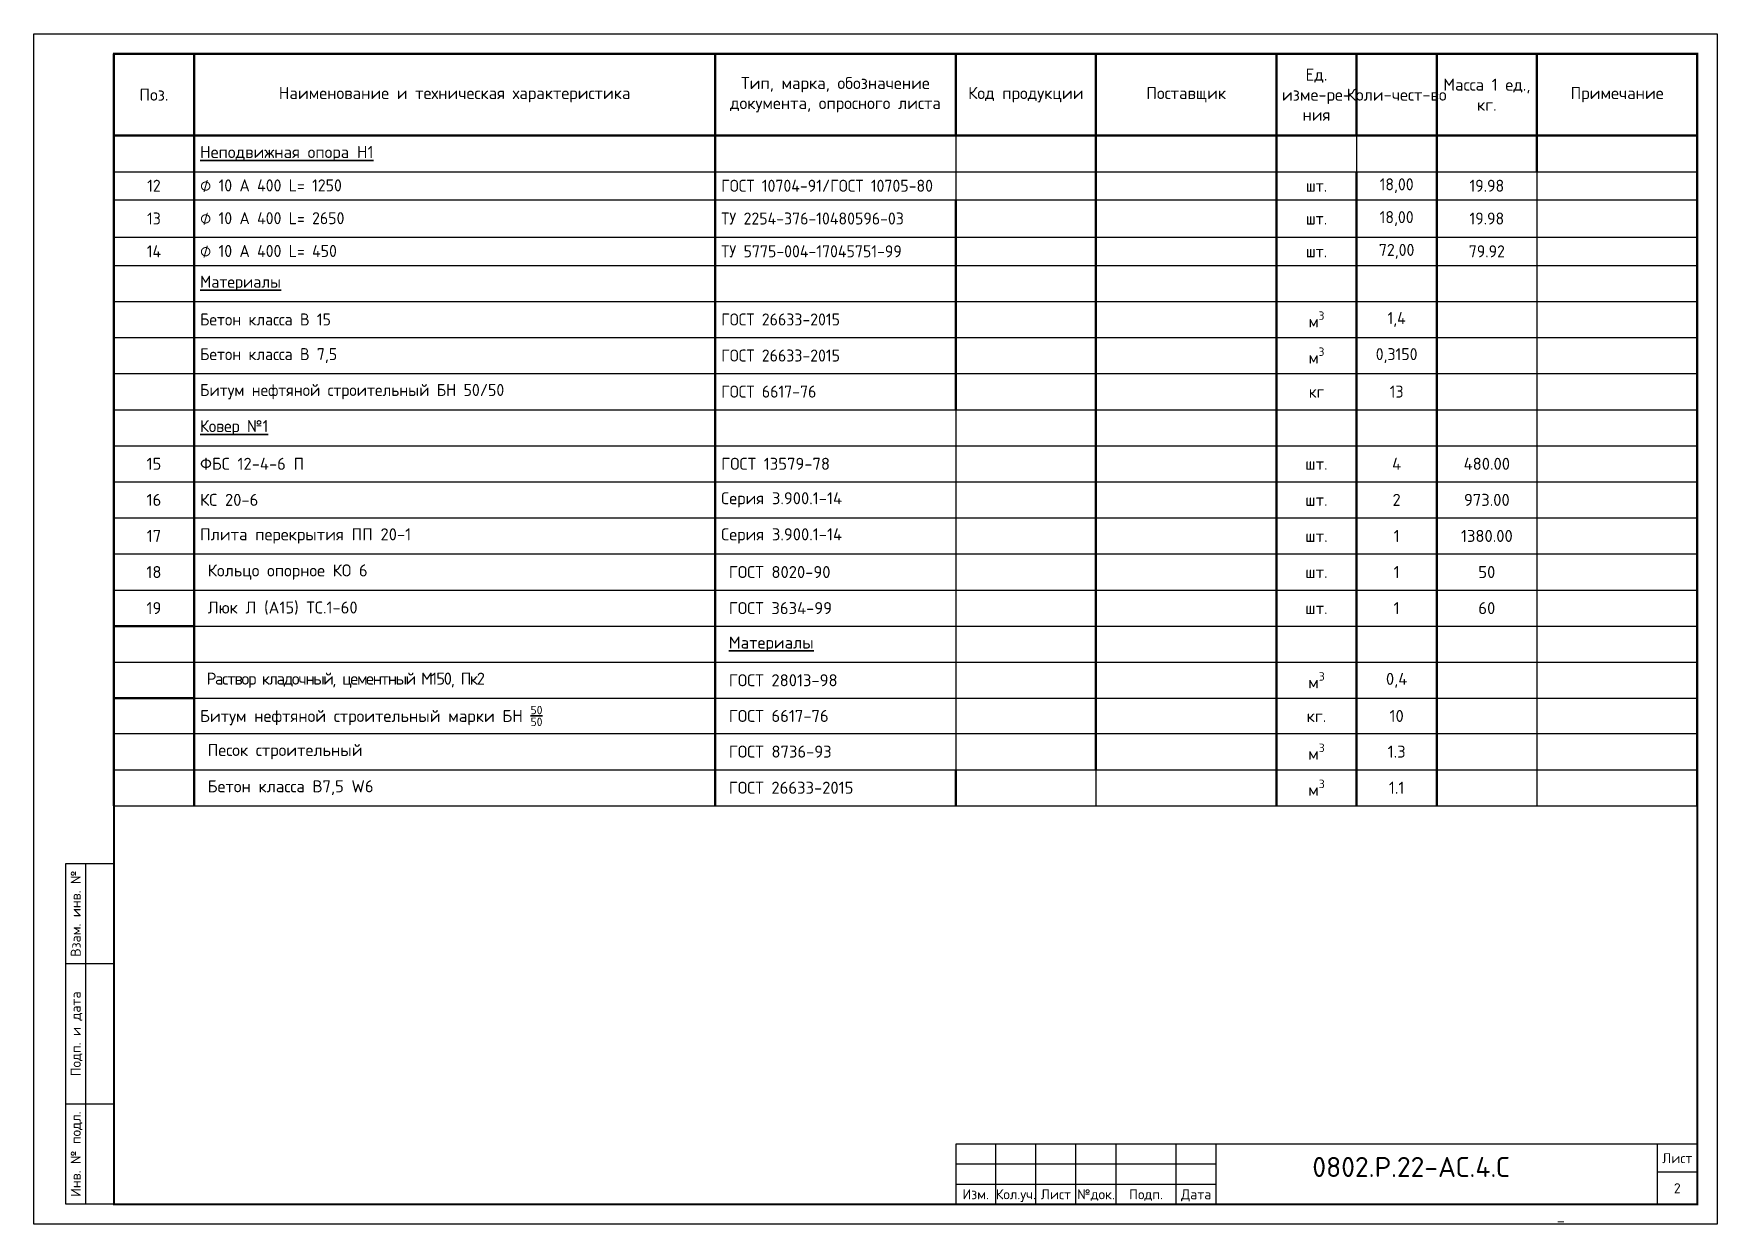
# Model space of a CAD drawing. Header units: millimetres. Extents: x 1601 to 14530, y 1157 to 12625.
# Drawn here: x 13177.2 to 13597.2, y 2831 to 3128 of the extents above; entities that cross this region are included whole.
import ezdxf
from ezdxf.enums import TextEntityAlignment as Align

# ---------------------------------------------------------------- set-up
doc = ezdxf.new("R2010")
doc.units = ezdxf.units.MM
doc.layers.add('таблица', color=250, linetype='Continuous', lineweight=35)
doc.styles.add('-ISOCPEUR-', font='isocpeur.TTF')
doc.styles.add('GOST-2.304_Type-B', font='GOST Common.ttf')
doc.styles.get("Standard").update_dxf_attribs({"font": 'GOST Common.ttf'})

msp = doc.modelspace()

# ---------------------------------------------------------------- texts
at = {"style": '-ISOCPEUR-'}
for s, p in [('Взам. инв. №', (13187.7406, 2908.4949)), ('Подп. и дата', (13187.7406, 2878.4949)), ('Инв. № подл.', (13187.7406, 2848.4949))]:
    msp.add_text(s, height=2.5, rotation=90, dxfattribs=at).set_placement(p, align=Align.MIDDLE_CENTER)
for s, p in [('Лист', (13587.2406, 2847.4949)), ('Изм.', (13412.2406, 2838.4949)), ('Кол.уч.', (13422.2406, 2838.4949)), ('Лист', (13432.2406, 2838.4949)), ('№док.', (13442.2406, 2838.4949)), ('Подп.', (13454.7406, 2838.4949)), ('Дата', (13467.2406, 2838.4949))]:
    msp.add_text(s, height=2.5, dxfattribs=at).set_placement(p, align=Align.MIDDLE_CENTER)
at = {"insert": (13496.4382, 2847.803), "char_height": 5, "width": 38.557853, "attachment_point": 1}
msp.add_mtext('\\pi-10.22107,l10;{\\fISOCPEUR|b0|i0|c204|p34;\\C7;0802.Р.22-АС.4.С}', dxfattribs=at)
at = {"style": '-ISOCPEUR-'}
msp.add_attdef('2', text='*', height=2.5, dxfattribs=at).set_placement((13587.2406, 2839.9949), align=Align.MIDDLE_CENTER)
at = {"style": '-ISOCPEUR-', "flags": 8}
msp.add_attdef('_', text='Формат', height=3, dxfattribs=at).set_placement((13558.2129, 2833.2498), align=Align.MIDDLE_CENTER)

# ---------------------------------------------------------------- blocks, each defined once
blk = doc.blocks.new('*T237')
at = {"layer": 'таблица', "color": 7, "lineweight": 50, "transparency": 16777216}
for p, q in [((0, 0), (395, 0)), ((0, 0), (0, -20.43)), ((20, 0), (20, -20.43)), ((150, 0), (150, -20.43)), ((210, 0), (210, -20.43)), ((245, 0), (245, -20.43)), ((290, 0), (290, -20.43)), ((310, 0), (310, -20.43)), ((330, 0), (330, -20.43)), ((355, 0), (355, -20.43)), ((395, 0), (395, -20.43))]:
    blk.add_line(p, q, dxfattribs=at)
at = {"layer": 'таблица', "color": 0, "lineweight": 50, "transparency": 16777216}
for p, q in [((0, -20.43), (150, -20.43)), ((0, -20.43), (0, -187.59)), ((20, -20.43), (20, -187.59)), ((210, -20.43), (395, -20.43)), ((245, -20.43), (245, -178.59)), ((290, -20.43), (290, -29.43)), ((330, -20.43), (330, -29.43)), ((355, -20.43), (355, -29.43)), ((395, -20.43), (395, -187.59)), ((210, -36.43), (210, -88.79)), ((0, -142.79), (20, -142.79)), ((0, -160.79), (20, -160.79)), ((210, -178.59), (210, -187.59))]:
    blk.add_line(p, q, dxfattribs=at)
at = {"layer": 'таблица', "color": 0, "linetype": 'ByBlock', "lineweight": 50, "transparency": 16777216}
for p, q in [((150, -20.43), (210, -20.43)), ((150, -20.43), (150, -187.59)), ((290, -29.43), (290, -187.59)), ((310, -29.43), (310, -187.59)), ((330, -29.43), (330, -187.59))]:
    blk.add_line(p, q, dxfattribs=at)
at = {"layer": 'таблица', "color": 0, "linetype": 'ByBlock', "lineweight": -2, "transparency": 16777216}
for p, q in [((210, -20.43), (210, -36.43)), ((310, -20.43), (310, -29.43)), ((355, -29.43), (355, -187.59)), ((210, -88.79), (210, -178.59)), ((245, -178.59), (245, -187.59)), ((210, -187.59), (245, -187.59))]:
    blk.add_line(p, q, dxfattribs=at)
at = {"layer": 'таблица', "color": 0, "lineweight": 25, "transparency": 16777216}
for p, q in [((0, -29.43), (20, -29.43)), ((210, -29.43), (290, -29.43)), ((310, -29.43), (395, -29.43)), ((0, -36.43), (20, -36.43)), ((210, -36.43), (245, -36.43)), ((355, -36.43), (395, -36.43)), ((0, -45.79), (20, -45.79)), ((210, -45.79), (245, -45.79)), ((355, -45.79), (395, -45.79)), ((0, -52.79), (20, -52.79)), ((210, -52.79), (245, -52.79)), ((355, -52.79), (395, -52.79)), ((0, -61.79), (20, -61.79)), ((210, -61.79), (245, -61.79)), ((355, -61.79), (395, -61.79)), ((0, -70.79), (20, -70.79)), ((210, -70.79), (245, -70.79)), ((355, -70.79), (395, -70.79)), ((0, -79.79), (20, -79.79)), ((210, -79.79), (245, -79.79)), ((355, -79.79), (395, -79.79)), ((0, -88.79), (20, -88.79)), ((210, -88.79), (245, -88.79)), ((355, -88.79), (395, -88.79)), ((0, -97.79), (20, -97.79)), ((210, -97.79), (245, -97.79)), ((355, -97.79), (395, -97.79)), ((0, -106.79), (20, -106.79)), ((210, -106.79), (245, -106.79)), ((355, -106.79), (395, -106.79)), ((0, -115.79), (20, -115.79)), ((210, -115.79), (245, -115.79)), ((355, -115.79), (395, -115.79)), ((0, -124.79), (20, -124.79)), ((210, -124.79), (245, -124.79)), ((355, -124.79), (395, -124.79)), ((0, -133.79), (20, -133.79)), ((210, -133.79), (245, -133.79)), ((355, -133.79), (395, -133.79)), ((210, -142.79), (245, -142.79)), ((355, -142.79), (395, -142.79)), ((0, -151.79), (20, -151.79)), ((210, -151.79), (245, -151.79)), ((355, -151.79), (395, -151.79)), ((210, -160.79), (245, -160.79)), ((355, -160.79), (395, -160.79)), ((0, -169.59), (20, -169.59)), ((210, -169.59), (245, -169.59)), ((355, -169.59), (395, -169.59)), ((0, -178.59), (20, -178.59)), ((210, -178.59), (245, -178.59)), ((355, -178.59), (395, -178.59)), ((0, -187.59), (20, -187.59)), ((355, -187.59), (395, -187.59))]:
    blk.add_line(p, q, dxfattribs=at)
at = {"layer": 'таблица', "color": 0, "linetype": 'ByBlock', "lineweight": 25, "transparency": 16777216}
for p, q in [((20, -29.43), (210, -29.43)), ((290, -29.43), (310, -29.43)), ((20, -36.43), (210, -36.43)), ((245, -36.43), (355, -36.43)), ((20, -45.79), (210, -45.79)), ((245, -45.79), (355, -45.79)), ((20, -52.79), (210, -52.79)), ((245, -52.79), (355, -52.79)), ((20, -61.79), (210, -61.79)), ((245, -61.79), (355, -61.79)), ((20, -70.79), (210, -70.79)), ((245, -70.79), (355, -70.79)), ((20, -79.79), (210, -79.79)), ((245, -79.79), (355, -79.79)), ((20, -88.79), (210, -88.79)), ((245, -88.79), (355, -88.79)), ((20, -97.79), (210, -97.79)), ((245, -97.79), (355, -97.79)), ((20, -106.79), (210, -106.79)), ((245, -106.79), (355, -106.79)), ((20, -115.79), (210, -115.79)), ((245, -115.79), (355, -115.79)), ((20, -124.79), (210, -124.79)), ((245, -124.79), (355, -124.79)), ((20, -133.79), (210, -133.79)), ((245, -133.79), (355, -133.79)), ((20, -142.79), (210, -142.79)), ((245, -142.79), (355, -142.79)), ((20, -151.79), (210, -151.79)), ((245, -151.79), (355, -151.79)), ((20, -160.79), (210, -160.79)), ((245, -160.79), (355, -160.79)), ((20, -169.59), (210, -169.59)), ((245, -169.59), (355, -169.59)), ((20, -178.59), (210, -178.59)), ((245, -178.59), (355, -178.59)), ((20, -187.59), (210, -187.59)), ((245, -187.59), (355, -187.59))]:
    blk.add_line(p, q, dxfattribs=at)
at = {"layer": 'таблица', "color": 7, "transparency": 16777216, "char_height": 3, "attachment_point": 5}
for s, insert, width, style in [('Ед. изме-ре- ния', (300, -10.22), 17, '-ISOCPEUR-'), ('Наименование и техническая характеристика', (85, -10.22), 127, '-ISOCPEUR-'), ('Тип, марка, обозначение документа, опросного листа', (180, -10.22), 57, '-ISOCPEUR-'), ('Код продукции', (227.5, -10.22), 32, '-ISOCPEUR-'), ('Поставщик', (267.5, -10.22), 42, '-ISOCPEUR-'), ('Масса 1 ед., кг.', (342.5, -10.22), 22, '-ISOCPEUR-'), ('Примечание', (375, -10.22), 37, '-ISOCPEUR-'), ('Поз.', (10, -10.22), 17, '-ISOCPEUR-'), ('Коли-чест-во', (320, -10.22), 17, '-ISOCPEUR-'), ('12', (10, -32.93), 17, 'GOST-2.304_Type-B'), ('13', (10, -41.11), 17, 'GOST-2.304_Type-B'), ('14', (10, -49.29), 17, 'GOST-2.304_Type-B'), ('15', (10, -102.29), 17, '-ISOCPEUR-'), ('16', (10, -111.29), 17, '-ISOCPEUR-'), ('17', (10, -120.29), 17, '-ISOCPEUR-'), ('18', (10, -129.29), 17, '-ISOCPEUR-')]:
    blk.add_mtext(s, dxfattribs=dict(at, insert=insert, width=width, style=style))
at = {"layer": 'таблица', "color": 0, "transparency": 16777216, "char_height": 3}
for s, insert, width, attachment_point, style in [('{\\LНеподвижная опора Н1}', (21.5, -24.93), 127, 4, '-ISOCPEUR-'), ('⌀ 10 А 400 L= 1250', (21.5, -32.93), 127, 4, 'GOST-2.304_Type-B'), ('ГОСТ 10704-91/ГОСТ 10705-80', (151.5, -32.93), 57, 4, 'GOST-2.304_Type-B'), ('шт.', (300, -32.93), 17, 5, 'GOST-2.304_Type-B'), ('18,00', (320, -32.93), 17, 5, 'GOST-2.304_Type-B'), ('19.98', (342.5, -32.93), 22, 5, 'GOST-2.304_Type-B'), ('⌀ 10 А 400 L= 2650', (21.5, -41.11), 127, 4, 'GOST-2.304_Type-B'), ('ТУ 2254-376-10480596-03', (151.5, -41.11), 57, 4, 'GOST-2.304_Type-B'), ('шт.', (300, -41.11), 17, 5, 'GOST-2.304_Type-B'), ('18,00', (320, -41.11), 17, 5, 'GOST-2.304_Type-B'), ('19.98', (342.5, -41.11), 22, 5, 'GOST-2.304_Type-B'), ('⌀ 10 А 400 L= 450', (21.5, -49.29), 127, 4, 'GOST-2.304_Type-B'), ('ТУ 5775-004-17045751-99', (151.5, -49.29), 57, 4, 'GOST-2.304_Type-B'), ('шт.', (300, -49.29), 17, 5, 'GOST-2.304_Type-B'), ('72,00', (320, -49.29), 17, 5, 'GOST-2.304_Type-B'), ('79.92', (342.5, -49.29), 22, 5, 'GOST-2.304_Type-B'), ('{\\LМатериалы}', (21.5, -57.29), 127, 4, 'GOST-2.304_Type-B'), ('Бетон класса В 15', (21.5, -66.29), 127, 4, 'GOST-2.304_Type-B'), ('ГОСТ 26633-2015', (151.5, -66.29), 57, 4, 'GOST-2.304_Type-B'), ('\\A1;м{\\H0.7x;\\S3^ ;}', (300, -66.29), 17, 5, 'GOST-2.304_Type-B'), ('1,4', (320, -66.29), 17, 5, 'GOST-2.304_Type-B'), ('Бетон класса В 7,5', (21.5, -75.29), 127, 4, 'GOST-2.304_Type-B'), ('ГОСТ 26633-2015', (151.5, -75.29), 57, 4, 'GOST-2.304_Type-B'), ('\\A1;м{\\H0.7x;\\S3^ ;}', (300, -75.29), 17, 5, 'GOST-2.304_Type-B'), ('0,3150', (320, -75.29), 17, 5, 'GOST-2.304_Type-B'), ('\\A1;Битум нефтяной строительный БН {\\H1x;50/50 }', (21.5, -84.29), 127, 4, 'GOST-2.304_Type-B'), ('ГОСТ 6617-76', (151.5, -84.29), 57, 4, 'GOST-2.304_Type-B'), ('кг', (300, -84.29), 17, 5, 'GOST-2.304_Type-B'), ('13', (320, -84.29), 17, 5, 'GOST-2.304_Type-B'), ('{\\LКовер №1}', (21.5, -93.29), 127, 4, 'GOST-2.304_Type-B'), ('ФБС 12-4-6 П', (21.5, -102.29), 127, 4, '-ISOCPEUR-'), ('ГОСТ 13579-78', (151.5, -102.29), 57, 4, '-ISOCPEUR-'), ('4', (320, -102.29), 17, 5, '-ISOCPEUR-'), ('480.00', (342.5, -102.29), 22, 5, '-ISOCPEUR-'), ('шт.', (300, -102.29), 17, 5, '-ISOCPEUR-'), ('КС 20-6', (21.5, -111.29), 127, 4, '-ISOCPEUR-'), ('Серия 3.900.1-14', (151.5, -111.29), 57, 4, '-ISOCPEUR-'), ('шт.', (300, -111.29), 17, 5, '-ISOCPEUR-'), ('2', (320, -111.29), 17, 5, '-ISOCPEUR-'), ('973.00', (342.5, -111.29), 22, 5, '-ISOCPEUR-'), ('Плита перекрытия ПП 20-1', (21.5, -120.29), 127, 4, '-ISOCPEUR-'), ('Серия 3.900.1-14', (151.5, -120.29), 57, 4, '-ISOCPEUR-'), ('шт.', (300, -120.29), 17, 5, '-ISOCPEUR-'), ('1', (320, -120.29), 17, 5, '-ISOCPEUR-'), ('1380.00', (342.5, -120.29), 22, 5, '-ISOCPEUR-'), (' Кольцо опорное КО 6', (21.5, -129.29), 127, 4, '-ISOCPEUR-'), (' ГОСТ 8020-90', (151.5, -129.29), 57, 4, '-ISOCPEUR-'), ('шт.', (300, -129.29), 17, 5, '-ISOCPEUR-'), ('1', (320, -129.29), 17, 5, '-ISOCPEUR-'), ('50', (342.5, -129.29), 22, 5, '-ISOCPEUR-'), ('19', (10, -138.29), 17, 5, '-ISOCPEUR-'), (' Люк Л (А15) ТС.1-60', (21.5, -138.29), 127, 4, '-ISOCPEUR-'), (' ГОСТ 3634-99', (151.5, -138.29), 57, 4, '-ISOCPEUR-'), ('шт.', (300, -138.29), 17, 5, '-ISOCPEUR-'), ('1', (320, -138.29), 17, 5, '-ISOCPEUR-'), ('60', (342.5, -138.29), 22, 5, '-ISOCPEUR-'), ('{\\L Материалы}', (151.5, -147.29), 57, 4, '-ISOCPEUR-'), ('{\\T0.85; Раствор кладочный, цементный М150, Пк2}', (21.5, -156.29), 127, 4, '-ISOCPEUR-'), (' ГОСТ 28013-98', (151.5, -156.29), 57, 4, '-ISOCPEUR-'), ('\\A1;м{\\H0.7x;\\S3^ ;}', (300, -156.29), 17, 5, '-ISOCPEUR-'), ('0,4', (320, -156.29), 17, 5, '-ISOCPEUR-'), ('\\A1;Битум нефтяной строительный марки БН {\\H0.7x;\\S50/50;}', (21.5, -165.19), 127, 4, '-ISOCPEUR-'), (' ГОСТ 6617-76', (151.5, -165.19), 57, 4, '-ISOCPEUR-'), ('10', (320, -165.19), 17, 5, '-ISOCPEUR-'), ('кг.', (300, -165.19), 17, 5, '-ISOCPEUR-'), (' Песок строительный', (21.5, -174.09), 127, 4, '-ISOCPEUR-'), ('\\A1;м{\\H0.7x;\\S3^ ;}', (300, -174.09), 17, 5, '-ISOCPEUR-'), (' ГОСТ 8736-93', (151.5, -174.09), 57, 4, '-ISOCPEUR-'), ('1.3', (320, -174.09), 17, 5, '-ISOCPEUR-'), (' Бетон класса В7,5 W6', (21.5, -183.09), 127, 4, '-ISOCPEUR-'), (' ГОСТ 26633-2015', (151.5, -183.09), 57, 4, '-ISOCPEUR-'), ('\\A1;м{\\H0.7x;\\S3^ ;}', (300, -183.09), 17, 5, '-ISOCPEUR-'), ('1.1', (320, -183.09), 17, 5, '-ISOCPEUR-')]:
    blk.add_mtext(s, dxfattribs=dict(at, insert=insert, width=width, attachment_point=attachment_point, style=style))

# ---------------------------------------------------------------- linework, layer by layer
for p, q in [((13190.2406, 2835.9949), (13190.2406, 2920.9949)), ((13197.2406, 2895.9949), (13185.2406, 2895.9949)), ((13197.2406, 2860.9949), (13185.2406, 2860.9949)), ((13417.2406, 2835.9949), (13417.2406, 2850.9949)), ((13427.2406, 2835.9949), (13427.2406, 2850.9949)), ((13437.2406, 2835.9949), (13437.2406, 2850.9949)), ((13447.2406, 2835.9949), (13447.2406, 2850.9949)), ((13462.2406, 2835.9949), (13462.2406, 2850.9949)), ((13472.2406, 2835.9949), (13472.2406, 2850.9949)), ((13582.2406, 2850.9949), (13582.2406, 2835.9949)), ((13472.2406, 2845.9949), (13407.2406, 2845.9949)), ((13592.2406, 2843.9949), (13582.2406, 2843.9949)), ((13407.2406, 2840.9949), (13472.2406, 2840.9949))]:
    msp.add_line(p, q)
for points in [[(13177.2406, 3127.9949), (13597.2406, 3127.9949), (13597.2406, 2830.9949), (13177.2406, 2830.9949)], [(13197.2406, 2835.9949), (13185.2406, 2835.9949), (13185.2406, 2920.9949), (13197.2406, 2920.9949)], [(13407.2406, 2835.9949), (13592.2406, 2835.9949), (13592.2406, 2850.9949), (13407.2406, 2850.9949)]]:
    msp.add_lwpolyline(points, close=True)
at = {"const_width": 0.5}
msp.add_lwpolyline([(13197.2406, 3122.9949), (13592.2406, 3122.9949), (13592.2406, 2835.9949), (13197.2406, 2835.9949)], close=True, dxfattribs=at)

# ---------------------------------------------------------------- block references
msp.add_blockref('*T237', (13197.2406, 3122.9949))

msp.set_redraw_order([(e.dxf.handle, doc.entitydb.next_handle()) for e in msp.query("TEXT MTEXT ATTDEF DIMENSION ARC_DIMENSION")])  # texts and dimensions are drawn at this point

doc.saveas('drawing.dxf')
